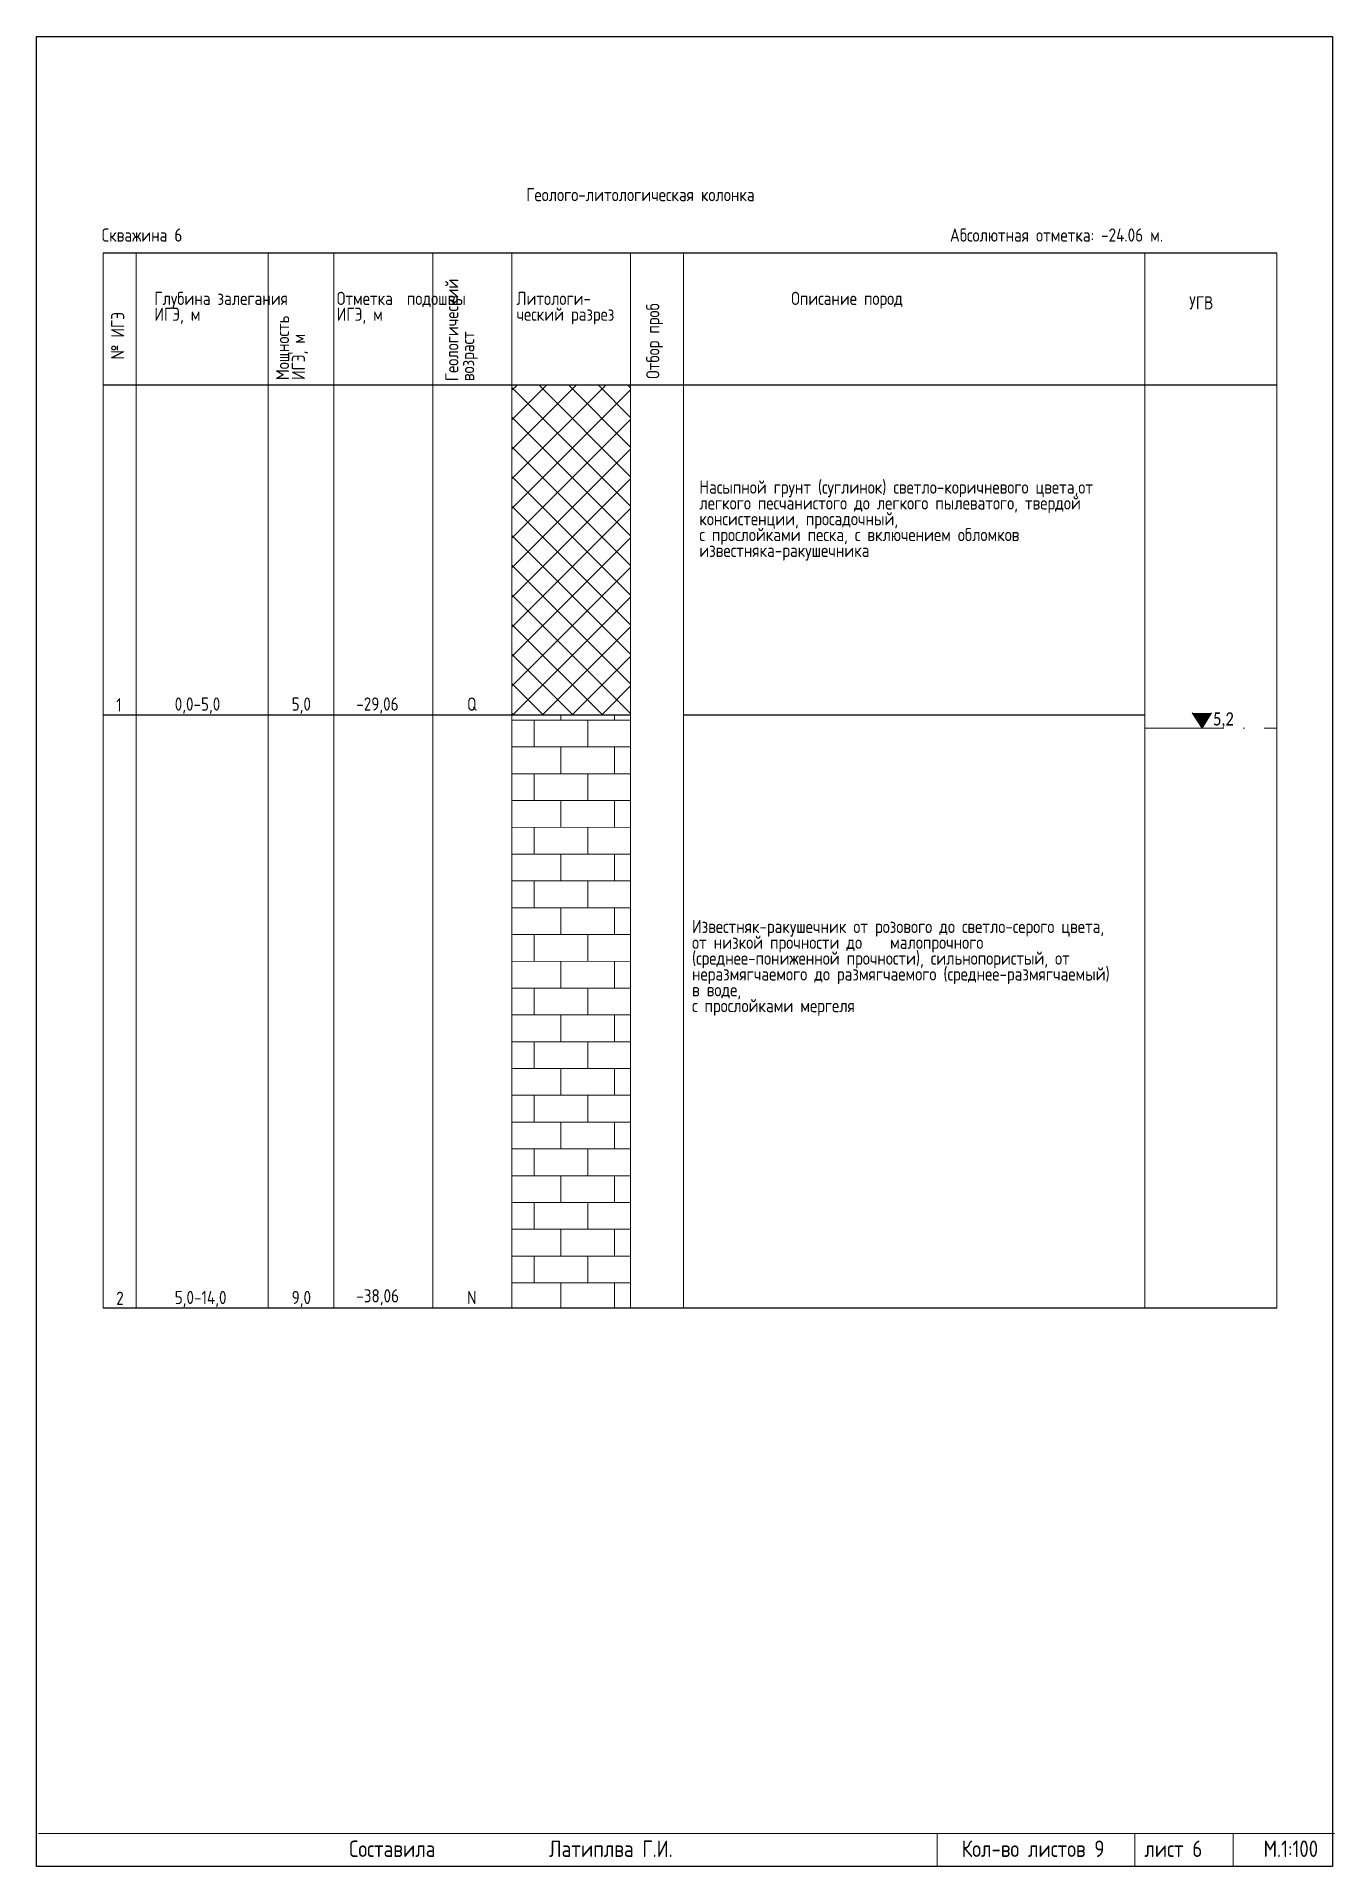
# Model space of a CAD drawing. Header units: millimetres. Extents: x 18930 to 20907, y 6758 to 7036.
# Drawn here: x 20041.5 to 20238.3, y 6758.2 to 7035.8 of the extents above; entities that cross this region are included whole.
import ezdxf

# ---------------------------------------------------------------- set-up
doc = ezdxf.new("R2010")
doc.units = ezdxf.units.MM
doc.linetypes.add('ACAD_ISO03W100', pattern=[30, 12, -18])
doc.linetypes.add('ACAD_ISO10W100', pattern=[18, 12, -3, 0, -3])
for name, color, linetype, lineweight in [('ВодаГ', 160, 'ACAD_ISO03W100', 25), ('Известняк', 86, 'Continuous', 15), ('Насып-навал грунта', 36, 'Continuous', 15)]:
    doc.layers.add(name, color=color, linetype=linetype, lineweight=lineweight)
doc.layers.add('ГеолГ', color=7, linetype='Continuous')
doc.styles.add('STYLE1', font='simplex.shx', dxfattribs={"width": 0.8})

msp = doc.modelspace()

# ---------------------------------------------------------------- texts
at = {"color": 0, "char_height": 2.5, "attachment_point": 5, "style": 'STYLE1'}
for s, insert, width in [('Составила             Латиплва Г.И.{\\Ftxt|c204; }', (20113.44, 6760.92), 78.7443), ('Кол-во листов 9{\\Ftxt|c204; }', (20192.64, 6760.92), 29.2085), ('лист 6{\\Ftxt|c204; }', (20213.91, 6760.92), 21.0924), ('М.1:100', (20231.74, 6760.92), 21.0924)]:
    msp.add_mtext(s, dxfattribs=dict(at, insert=insert, width=width))
at = {"layer": 'ВодаГ', "color": 5, "lineweight": 13, "ltscale": 0.5, "insert": (20219.94, 6933.28), "char_height": 2, "width": 3.044, "attachment_point": 1, "style": 'STYLE1'}
msp.add_mtext('{\\fCalibri|b0|i0|c204|p34;5,2}', dxfattribs=at)
at = {"layer": 'ГеолГ', "color": 2, "char_height": 2, "attachment_point": 1, "line_spacing_factor": 0.72, "style": 'STYLE1'}
for s, insert, width in [('{\\C256;Геолого-литологическая колонка }', (20115.77, 7012.8), 79.7827), ('{\\C256;Скважина 6}', (20051.38, 7006.67), 24.1719), ('{\\C256;Абсолютная отметка: -24.06 м.}', (20180.03, 7006.67), 75.3485), ('{\\C256;Глубина залегания \\PИГЭ, м}', (20059.35, 6997.06), 20.0037), ('{\\C256;Отметка  подошвы \\PИГЭ, м}', (20087.02, 6997.06), 20.0037), ('{\\C256;Литологи-\\Pческий разрез}', (20114.28, 6997.06), 20.0037), ('{\\C256;Описание пород}', (20155.95, 6997.06), 34.6249), ('{\\C256;УГВ}', (20216.32, 6996.39), 10.4664), ('{\\C0;Насыпной грунт (суглинок) светло-коричневого цвета,от легкого песчанистого до легкого пылеватого, твердой консистенции, просадочный, \\Pс прослойками песка, с включением обломков известняка-ракушечника }', (20142.02, 6968.44), 69.0601), ('{\\C256;1}', (20053.57, 6935.41), 2.8568), ('{\\C256;0,0-5,0}', (20062.44, 6935.53), 8.3092), ('{\\C256;5,0}', (20080.18, 6935.53), 8.3092), ('{\\C256;-29,06}', (20089.98, 6935.54), 8.3092), ('{\\C256;Q}', (20106.78, 6935.53), 8.3092), ('{\\C0;Известняк-ракушечник от розового до светло-серого цвета, от низкой прочности до    малопрочного (среднее-пониженной прочности), сильнопористый, от неразмягчаемого до размягчаемого (среднее-размягчаемый) в воде, \\Pс прослойками мергеля}', (20140.91, 6901.8), 69.0601), ('{\\C256;2}', (20053.57, 6845.41), 2.8568), ('{\\C256;5,0-14,0}', (20062.44, 6845.53), 8.3092), ('{\\C256;9,0}', (20080.18, 6845.53), 8.3092), ('{\\C256;-38,06}', (20089.98, 6845.78), 8.3092), ('{\\C256;N}', (20106.78, 6845.53), 8.3092)]:
    msp.add_mtext(s, dxfattribs=dict(at, insert=insert, width=width))
at = {"layer": 'ГеолГ', "color": 2, "char_height": 2, "width": 18.8075, "attachment_point": 1, "rotation": 90, "line_spacing_factor": 0.72, "style": 'STYLE1'}
for s, insert in [('\\pt19.44444;{\\C256;Геологический возраст}', (20103.47, 6983.51)), ('{\\C256;№ ИГЭ}', (20052.79, 6986.79)), ('{\\C256;Отбор проб}', (20133.96, 6983.85)), ('{\\C256;Мощность \\PИГЭ, м}', (20077.8, 6983.67))]:
    msp.add_mtext(s, dxfattribs=dict(at, insert=insert))

# ---------------------------------------------------------------- hatches: boundary and pattern name
at = {"layer": 'ВодаГ', "lineweight": 13, "ltscale": 0.5}
msp.add_hatch(color=5, dxfattribs=at).paths.add_polyline_path([(20219.72, 6933.18), (20216.77, 6933.18), (20218.31, 6930.9)])
at = {"layer": 'Известняк'}
h = msp.add_hatch(dxfattribs=at)
h.set_pattern_fill('AR-B816', color=256, scale=0.02, style=0)
h.set_pattern_definition([(0, (9590109.493, 4828876.2114), (0, 4.064), []), (90, (9590109.493, 4828876.2114), (-4.064, 4.064), [4.064, -4.064])])
h.paths.add_polyline_path([(20131.6, 6932.9), (20113.6, 6932.9), (20113.6, 6842.9), (20131.6, 6842.9)])
at = {"layer": 'Насып-навал грунта', "lineweight": 13}
h = msp.add_hatch(dxfattribs=at)
h.set_pattern_fill('NET', color=256, angle=45, style=0)
h.set_pattern_definition([(45, (1111.5717, 9.1625), (-2.24506403, 2.24506403), []), (135, (1111.5717, 9.1625), (-2.24506403, -2.24506403), [])])
h.paths.add_polyline_path([(20131.6, 6982.9), (20113.6, 6982.9), (20113.6, 6932.9), (20131.6, 6932.9)])

# ---------------------------------------------------------------- linework, layer by layer
for p, q in [((20229.6, 7002.9), (20051.6, 7002.9)), ((20229.6, 6982.9), (20051.6, 6982.9)), ((20229.6, 6842.9), (20051.6, 6842.9))]:
    msp.add_line(p, q)
at = {"color": 0, "lineweight": 20}
for p, q in [((20051.6, 7002.9), (20051.6, 6842.9)), ((20056.6, 7002.9), (20056.6, 6842.9)), ((20076.6, 7002.9), (20076.6, 6842.9)), ((20086.6, 7002.9), (20086.6, 6842.9)), ((20101.6, 7002.9), (20101.6, 6842.9)), ((20113.6, 7002.9), (20113.6, 6842.9)), ((20131.6, 7002.9), (20131.6, 6842.9)), ((20139.6, 7002.9), (20139.6, 6842.9)), ((20209.6, 7002.9), (20209.6, 6842.9)), ((20229.6, 7002.9), (20229.6, 6842.9))]:
    msp.add_line(p, q, dxfattribs=at)
at = {"color": 7, "lineweight": 13}
for p, q in [((20041.77, 6763.25), (20238.35, 6763.25)), ((20178.07, 6763.24), (20178.07, 6758.24)), ((20208.07, 6763.24), (20208.07, 6758.24)), ((20222.98, 6763.24), (20222.98, 6758.24))]:
    msp.add_line(p, q, dxfattribs=at)
msp.add_lwpolyline([(20041.49, 7035.76), (20238.07, 7035.76), (20238.07, 6758.24), (20041.49, 6758.24)], close=True)
for points in [[(20051.6, 6932.9), (20113.6, 6932.9)], [(20113.6, 6932.9), (20131.6, 6932.9)], [(20139.6, 6932.9), (20209.6, 6932.9)]]:
    msp.add_lwpolyline(points)
at = {"layer": 'ВодаГ', "color": 5, "lineweight": 13, "ltscale": 0.5}
for p, q in [((20218.31, 6930.9), (20216.77, 6933.18)), ((20219.72, 6933.18), (20218.31, 6930.9))]:
    msp.add_line(p, q, dxfattribs=at)
at = {"layer": 'ВодаГ', "color": 5, "linetype": 'ACAD_ISO10W100', "lineweight": 18, "flags": 128}
msp.add_lwpolyline([(20209.6, 6930.9), (20229.6, 6930.9)], dxfattribs=at)

msp.set_redraw_order([(e.dxf.handle, doc.entitydb.next_handle()) for e in msp.query("TEXT MTEXT ATTDEF DIMENSION ARC_DIMENSION")])  # texts and dimensions are drawn at this point

doc.saveas('drawing.dxf')
